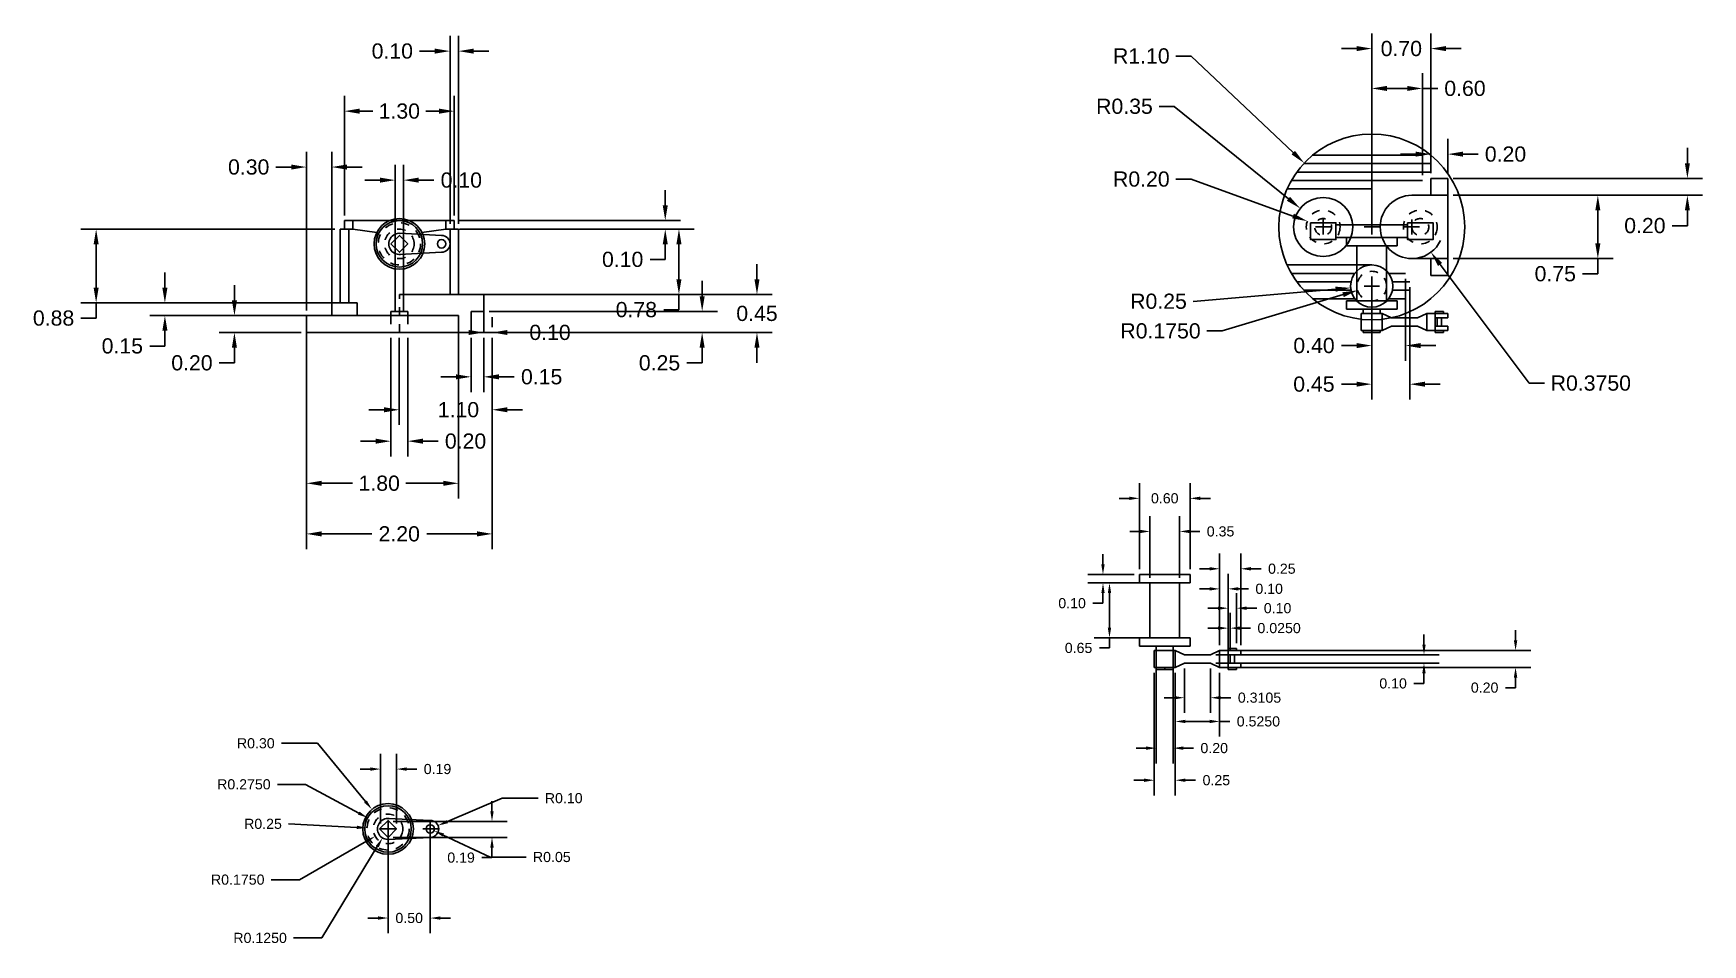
# Model space of a CAD drawing. Header units: inches. Extents: x 22.2 to 42, y 7.8 to 18.6.
import ezdxf

# ---------------------------------------------------------------- set-up
doc = ezdxf.new("R2010")
doc.units = ezdxf.units.IN
doc.header["$MEASUREMENT"] = 0
doc.linetypes.add('ACAD_ISO02W100', pattern=[15, 12, -3])
for name, color, linetype in [('Anotari', 40, 'Continuous'), ('Arcuri', 161, 'Continuous'), ('Capac_Cilindru', 220, 'Continuous'), ('Legatura_Capac', 140, 'Continuous'), ('Nervuri_Capac_Cilindru', 91, 'Continuous')]:
    doc.layers.add(name, color=color, linetype=linetype)
doc.styles.get("Standard").update_dxf_attribs({"font": 'arial.ttf'})
doc.dimstyles.get("Standard").update_dxf_attribs({"dimtxt": 0.18, "dimasz": 0.18, "dimexe": 0.18, "dimexo": 0.0625, "dimgap": 0.09, "dimtad": 0, "dimtih": 1, "dimtoh": 1, "dimdec": 4, "dimzin": 0, "dimdsep": 46, "dimtxsty": 'Standard', "dimcen": 0.09, "dimadec": 0, "dimazin": 0, "dimtfac": 1, "dimtdec": 4, "dimtofl": 0, "dimtmove": 0, "dimatfit": 3, "dimfxl": 1, "dimtolj": 1, "dimtzin": 0, "dimarcsym": 0})

msp = doc.modelspace()

# ---------------------------------------------------------------- blocks, each defined once
blk = doc.blocks.new('*D82')
at = {"layer": 'Anotari', "color": 0, "lineweight": -2, "transparency": 16777216}
for p, q in [((25.475, 14.971), (25.475, 12.469)), ((27.675, 14.971), (27.675, 12.469)), ((25.655, 12.649), (26.249, 12.649)), ((27.495, 12.649), (26.899, 12.649))]:
    blk.add_line(p, q, dxfattribs=at)
at = {"layer": 'Anotari', "color": 0, "transparency": 16777216}
for points in [[(25.655, 12.679), (25.655, 12.619), (25.475, 12.649)], [(27.495, 12.679), (27.495, 12.619), (27.675, 12.649)]]:
    blk.add_solid(points, dxfattribs=at)
at = {"layer": 'Defpoints', "color": 0, "transparency": 16777216}
for p in [(25.475, 15.034), (27.675, 15.034), (27.675, 12.649)]:
    blk.add_point(p, dxfattribs=at)
at = {"layer": 'Anotari', "color": 0, "transparency": 16777216, "insert": (26.574, 12.649), "char_height": 0.18, "attachment_point": 5}
blk.add_mtext('\\A1;2.20', dxfattribs=at)
blk = doc.blocks.new('*D83')
at = {"layer": 'Anotari', "color": 0, "lineweight": -2, "transparency": 16777216}
for p, q in [((24.623, 15.414), (24.623, 15.594)), ((25.413, 15.234), (24.443, 15.234)), ((25.413, 15.034), (24.443, 15.034)), ((24.623, 14.854), (24.623, 14.674)), ((24.623, 14.674), (24.443, 14.674))]:
    blk.add_line(p, q, dxfattribs=at)
at = {"layer": 'Anotari', "color": 0, "transparency": 16777216}
for points in [[(24.593, 15.414), (24.653, 15.414), (24.623, 15.234)], [(24.593, 14.854), (24.653, 14.854), (24.623, 15.034)]]:
    blk.add_solid(points, dxfattribs=at)
at = {"layer": 'Defpoints', "color": 0, "transparency": 16777216}
for p in [(25.475, 15.234), (24.623, 15.034), (25.475, 15.034)]:
    blk.add_point(p, dxfattribs=at)
at = {"layer": 'Anotari', "color": 0, "transparency": 16777216, "insert": (24.12, 14.674), "char_height": 0.18, "attachment_point": 5}
blk.add_mtext('\\A1;0.20', dxfattribs=at)
blk = doc.blocks.new('*D84')
at = {"layer": 'Anotari', "color": 0, "lineweight": -2, "transparency": 16777216}
for p, q in [((25.475, 15.171), (25.475, 13.068)), ((27.275, 15.171), (27.275, 13.068)), ((25.655, 13.248), (26.022, 13.248)), ((27.095, 13.248), (26.652, 13.248))]:
    blk.add_line(p, q, dxfattribs=at)
at = {"layer": 'Anotari', "color": 0, "transparency": 16777216}
for points in [[(25.655, 13.278), (25.655, 13.218), (25.475, 13.248)], [(27.095, 13.278), (27.095, 13.218), (27.275, 13.248)]]:
    blk.add_solid(points, dxfattribs=at)
at = {"layer": 'Defpoints', "color": 0, "transparency": 16777216}
for p in [(25.475, 15.234), (27.275, 15.234), (27.275, 13.248)]:
    blk.add_point(p, dxfattribs=at)
at = {"layer": 'Anotari', "color": 0, "transparency": 16777216, "insert": (26.337, 13.248), "char_height": 0.18, "attachment_point": 5}
blk.add_mtext('\\A1;1.80', dxfattribs=at)
blk = doc.blocks.new('*D85')
at = {"layer": 'Anotari', "color": 0, "lineweight": -2, "transparency": 16777216}
for p, q in [((26.475, 14.971), (26.475, 13.567)), ((26.675, 14.971), (26.675, 13.567)), ((26.295, 13.747), (26.115, 13.747)), ((26.855, 13.747), (27.035, 13.747))]:
    blk.add_line(p, q, dxfattribs=at)
at = {"layer": 'Anotari', "color": 0, "transparency": 16777216}
for points in [[(26.295, 13.777), (26.295, 13.717), (26.475, 13.747)], [(26.855, 13.777), (26.855, 13.717), (26.675, 13.747)]]:
    blk.add_solid(points, dxfattribs=at)
at = {"layer": 'Defpoints', "color": 0, "transparency": 16777216}
for p in [(26.475, 15.034), (26.675, 15.034), (26.675, 13.747)]:
    blk.add_point(p, dxfattribs=at)
at = {"layer": 'Anotari', "color": 0, "transparency": 16777216, "insert": (27.359, 13.747), "char_height": 0.18, "attachment_point": 5}
blk.add_mtext('\\A1;0.20', dxfattribs=at)
blk = doc.blocks.new('*D86')
at = {"layer": 'Anotari', "color": 0, "lineweight": -2, "transparency": 16777216}
for p, q in [((26.575, 14.971), (26.575, 13.939)), ((27.675, 14.971), (27.675, 13.939)), ((26.395, 14.119), (26.215, 14.119)), ((27.855, 14.119), (28.035, 14.119))]:
    blk.add_line(p, q, dxfattribs=at)
at = {"layer": 'Anotari', "color": 0, "transparency": 16777216}
for points in [[(26.395, 14.149), (26.395, 14.089), (26.575, 14.119)], [(27.855, 14.149), (27.855, 14.089), (27.675, 14.119)]]:
    blk.add_solid(points, dxfattribs=at)
at = {"layer": 'Defpoints', "color": 0, "transparency": 16777216}
for p in [(26.575, 15.034), (27.675, 15.034), (26.575, 14.119)]:
    blk.add_point(p, dxfattribs=at)
at = {"layer": 'Anotari', "color": 0, "transparency": 16777216, "insert": (27.275, 14.119), "char_height": 0.18, "attachment_point": 5}
blk.add_mtext('\\A1;1.10', dxfattribs=at)
blk = doc.blocks.new('*D87')
at = {"layer": 'Anotari', "color": 0, "lineweight": -2, "transparency": 16777216}
for p, q in [((27.425, 14.971), (27.425, 14.329)), ((27.575, 14.971), (27.575, 14.329)), ((27.245, 14.509), (27.065, 14.509)), ((27.755, 14.509), (27.935, 14.509))]:
    blk.add_line(p, q, dxfattribs=at)
at = {"layer": 'Anotari', "color": 0, "transparency": 16777216}
for points in [[(27.245, 14.539), (27.245, 14.479), (27.425, 14.509)], [(27.755, 14.539), (27.755, 14.479), (27.575, 14.509)]]:
    blk.add_solid(points, dxfattribs=at)
at = {"layer": 'Defpoints', "color": 0, "transparency": 16777216}
for p in [(27.425, 15.034), (27.575, 15.034), (27.575, 14.509)]:
    blk.add_point(p, dxfattribs=at)
at = {"layer": 'Anotari', "color": 0, "transparency": 16777216, "insert": (28.26, 14.509), "char_height": 0.18, "attachment_point": 5}
blk.add_mtext('\\A1;0.15', dxfattribs=at)
blk = doc.blocks.new('*D58')
at = {"layer": 'Anotari', "color": 0, "lineweight": -2, "transparency": 16777216}
for p, q in [((27.395, 15.034), (27.215, 15.034)), ((27.575, 15.096), (27.575, 15.214)), ((27.675, 15.096), (27.675, 15.214)), ((27.855, 15.034), (28.035, 15.034))]:
    blk.add_line(p, q, dxfattribs=at)
at = {"layer": 'Anotari', "color": 0, "transparency": 16777216}
for points in [[(27.395, 15.064), (27.395, 15.004), (27.575, 15.034)], [(27.855, 15.064), (27.855, 15.004), (27.675, 15.034)]]:
    blk.add_solid(points, dxfattribs=at)
at = {"layer": 'Defpoints', "color": 0, "transparency": 16777216}
for p in [(27.575, 15.034), (27.675, 15.034), (27.675, 15.034)]:
    blk.add_point(p, dxfattribs=at)
at = {"layer": 'Anotari', "color": 0, "transparency": 16777216, "insert": (28.359, 15.034), "char_height": 0.18, "attachment_point": 5}
blk.add_mtext('\\A1;0.10', dxfattribs=at)
blk = doc.blocks.new('*D88')
at = {"layer": 'Anotari', "color": 0, "lineweight": -2, "transparency": 16777216}
for p, q in [((30.16, 15.464), (30.16, 15.644)), ((27.638, 15.284), (30.34, 15.284)), ((27.638, 15.034), (30.34, 15.034)), ((30.16, 14.854), (30.16, 14.674)), ((30.16, 14.674), (29.98, 14.674))]:
    blk.add_line(p, q, dxfattribs=at)
at = {"layer": 'Anotari', "color": 0, "transparency": 16777216}
for points in [[(30.13, 15.464), (30.19, 15.464), (30.16, 15.284)], [(30.13, 14.854), (30.19, 14.854), (30.16, 15.034)]]:
    blk.add_solid(points, dxfattribs=at)
at = {"layer": 'Defpoints', "color": 0, "transparency": 16777216}
for p in [(27.575, 15.284), (27.575, 15.034), (30.16, 15.034)]:
    blk.add_point(p, dxfattribs=at)
at = {"layer": 'Anotari', "color": 0, "transparency": 16777216, "insert": (29.655, 14.674), "char_height": 0.18, "attachment_point": 5}
blk.add_mtext('\\A1;0.25', dxfattribs=at)
blk = doc.blocks.new('*D89')
at = {"layer": 'Anotari', "color": 0, "lineweight": -2, "transparency": 16777216}
for p, q in [((30.809, 15.664), (30.809, 15.844)), ((27.638, 15.484), (30.989, 15.484)), ((27.638, 15.034), (30.989, 15.034)), ((30.809, 14.854), (30.809, 14.674))]:
    blk.add_line(p, q, dxfattribs=at)
at = {"layer": 'Anotari', "color": 0, "transparency": 16777216}
for points in [[(30.779, 15.664), (30.839, 15.664), (30.809, 15.484)], [(30.779, 14.854), (30.839, 14.854), (30.809, 15.034)]]:
    blk.add_solid(points, dxfattribs=at)
at = {"layer": 'Defpoints', "color": 0, "transparency": 16777216}
for p in [(27.575, 15.484), (27.575, 15.034), (30.809, 15.034)]:
    blk.add_point(p, dxfattribs=at)
at = {"layer": 'Anotari', "color": 0, "transparency": 16777216, "insert": (30.809, 15.259), "char_height": 0.18, "attachment_point": 5}
blk.add_mtext('\\A1;0.45', dxfattribs=at)
blk = doc.blocks.new('*D90')
at = {"layer": 'Anotari', "color": 0, "lineweight": -2, "transparency": 16777216}
for p, q in [((27.175, 16.321), (27.175, 18.546)), ((27.275, 16.321), (27.275, 18.546)), ((26.995, 18.366), (26.815, 18.366)), ((27.455, 18.366), (27.635, 18.366))]:
    blk.add_line(p, q, dxfattribs=at)
at = {"layer": 'Anotari', "color": 0, "transparency": 16777216}
for points in [[(26.995, 18.396), (26.995, 18.336), (27.175, 18.366)], [(27.455, 18.396), (27.455, 18.336), (27.275, 18.366)]]:
    blk.add_solid(points, dxfattribs=at)
at = {"layer": 'Defpoints', "color": 0, "transparency": 16777216}
for p in [(27.175, 18.366), (27.175, 16.259), (27.275, 16.259)]:
    blk.add_point(p, dxfattribs=at)
at = {"layer": 'Anotari', "color": 0, "transparency": 16777216, "insert": (26.492, 18.366), "char_height": 0.18, "attachment_point": 5}
blk.add_mtext('\\A1;0.10', dxfattribs=at)
blk = doc.blocks.new('*D91')
at = {"layer": 'Anotari', "color": 0, "lineweight": -2, "transparency": 16777216}
for p, q in [((25.925, 16.421), (25.925, 17.835)), ((27.225, 16.421), (27.225, 17.835)), ((26.105, 17.655), (26.26, 17.655)), ((27.045, 17.655), (26.89, 17.655))]:
    blk.add_line(p, q, dxfattribs=at)
at = {"layer": 'Anotari', "color": 0, "transparency": 16777216}
for points in [[(26.105, 17.685), (26.105, 17.625), (25.925, 17.655)], [(27.045, 17.685), (27.045, 17.625), (27.225, 17.655)]]:
    blk.add_solid(points, dxfattribs=at)
at = {"layer": 'Defpoints', "color": 0, "transparency": 16777216}
for p in [(25.925, 17.655), (25.925, 16.359), (27.225, 16.359)]:
    blk.add_point(p, dxfattribs=at)
at = {"layer": 'Anotari', "color": 0, "transparency": 16777216, "insert": (26.575, 17.655), "char_height": 0.18, "attachment_point": 5}
blk.add_mtext('\\A1;1.30', dxfattribs=at)
blk = doc.blocks.new('*D92')
at = {"layer": 'Anotari', "color": 0, "lineweight": -2, "transparency": 16777216}
for p, q in [((25.475, 15.296), (25.475, 17.173)), ((25.775, 15.296), (25.775, 17.173)), ((25.295, 16.993), (25.115, 16.993)), ((25.955, 16.993), (26.135, 16.993))]:
    blk.add_line(p, q, dxfattribs=at)
at = {"layer": 'Anotari', "color": 0, "transparency": 16777216}
for points in [[(25.295, 17.023), (25.295, 16.963), (25.475, 16.993)], [(25.955, 17.023), (25.955, 16.963), (25.775, 16.993)]]:
    blk.add_solid(points, dxfattribs=at)
at = {"layer": 'Defpoints', "color": 0, "transparency": 16777216}
for p in [(25.475, 16.993), (25.475, 15.234), (25.775, 15.234)]:
    blk.add_point(p, dxfattribs=at)
at = {"layer": 'Anotari', "color": 0, "transparency": 16777216, "insert": (24.792, 16.993), "char_height": 0.18, "attachment_point": 5}
blk.add_mtext('\\A1;0.30', dxfattribs=at)
blk = doc.blocks.new('*D93')
at = {"layer": 'Anotari', "color": 0, "lineweight": -2, "transparency": 16777216}
for p, q in [((23.8, 15.564), (23.8, 15.744)), ((25.713, 15.384), (23.62, 15.384)), ((25.713, 15.234), (23.62, 15.234)), ((23.8, 15.054), (23.8, 14.874)), ((23.8, 14.874), (23.62, 14.874))]:
    blk.add_line(p, q, dxfattribs=at)
at = {"layer": 'Anotari', "color": 0, "transparency": 16777216}
for points in [[(23.77, 15.564), (23.83, 15.564), (23.8, 15.384)], [(23.77, 15.054), (23.83, 15.054), (23.8, 15.234)]]:
    blk.add_solid(points, dxfattribs=at)
at = {"layer": 'Defpoints', "color": 0, "transparency": 16777216}
for p in [(23.8, 15.234), (25.775, 15.384), (25.775, 15.234)]:
    blk.add_point(p, dxfattribs=at)
at = {"layer": 'Anotari', "color": 0, "transparency": 16777216, "insert": (23.296, 14.874), "char_height": 0.18, "attachment_point": 5}
blk.add_mtext('\\A1;0.15', dxfattribs=at)
blk = doc.blocks.new('*D94')
at = {"layer": 'Anotari', "color": 0, "lineweight": -2, "transparency": 16777216}
for p, q in [((25.813, 16.259), (22.806, 16.259)), ((22.986, 16.079), (22.986, 15.564)), ((25.788, 15.384), (22.806, 15.384)), ((22.986, 15.384), (22.986, 15.204)), ((22.986, 15.204), (22.806, 15.204))]:
    blk.add_line(p, q, dxfattribs=at)
at = {"layer": 'Anotari', "color": 0, "transparency": 16777216}
for points in [[(22.956, 16.079), (23.016, 16.079), (22.986, 16.259)], [(22.956, 15.564), (23.016, 15.564), (22.986, 15.384)]]:
    blk.add_solid(points, dxfattribs=at)
at = {"layer": 'Defpoints', "color": 0, "transparency": 16777216}
for p in [(25.875, 16.259), (22.986, 15.384), (25.85, 15.384)]:
    blk.add_point(p, dxfattribs=at)
at = {"layer": 'Anotari', "color": 0, "transparency": 16777216, "insert": (22.482, 15.204), "char_height": 0.18, "attachment_point": 5}
blk.add_mtext('\\A1;0.88', dxfattribs=at)
blk = doc.blocks.new('*D95')
at = {"layer": 'Anotari', "color": 0, "lineweight": -2, "transparency": 16777216}
for p, q in [((27.338, 16.259), (30.065, 16.259)), ((29.885, 16.079), (29.885, 15.664)), ((27.338, 15.484), (30.065, 15.484)), ((29.885, 15.484), (29.885, 15.304)), ((29.885, 15.304), (29.705, 15.304))]:
    blk.add_line(p, q, dxfattribs=at)
at = {"layer": 'Anotari', "color": 0, "transparency": 16777216}
for points in [[(29.855, 16.079), (29.915, 16.079), (29.885, 16.259)], [(29.855, 15.664), (29.915, 15.664), (29.885, 15.484)]]:
    blk.add_solid(points, dxfattribs=at)
at = {"layer": 'Defpoints', "color": 0, "transparency": 16777216}
for p in [(27.275, 16.259), (27.275, 15.484), (29.885, 15.484)]:
    blk.add_point(p, dxfattribs=at)
at = {"layer": 'Anotari', "color": 0, "transparency": 16777216, "insert": (29.381, 15.304), "char_height": 0.18, "attachment_point": 5}
blk.add_mtext('\\A1;0.78', dxfattribs=at)
blk = doc.blocks.new('*D96')
at = {"layer": 'Anotari', "color": 0, "lineweight": -2, "transparency": 16777216}
for p, q in [((29.723, 16.539), (29.723, 16.719)), ((27.288, 16.359), (29.903, 16.359)), ((27.288, 16.259), (29.903, 16.259)), ((29.723, 16.079), (29.723, 15.899)), ((29.723, 15.899), (29.543, 15.899))]:
    blk.add_line(p, q, dxfattribs=at)
at = {"layer": 'Anotari', "color": 0, "transparency": 16777216}
for points in [[(29.693, 16.539), (29.753, 16.539), (29.723, 16.359)], [(29.693, 16.079), (29.753, 16.079), (29.723, 16.259)]]:
    blk.add_solid(points, dxfattribs=at)
at = {"layer": 'Defpoints', "color": 0, "transparency": 16777216}
for p in [(27.225, 16.359), (27.225, 16.259), (29.723, 16.259)]:
    blk.add_point(p, dxfattribs=at)
at = {"layer": 'Anotari', "color": 0, "transparency": 16777216, "insert": (29.219, 15.899), "char_height": 0.18, "attachment_point": 5}
blk.add_mtext('\\A1;0.10', dxfattribs=at)
blk = doc.blocks.new('*D97')
at = {"layer": 'Anotari', "color": 0, "lineweight": -2, "transparency": 16777216}
for p, q in [((35.768, 18.308), (35.948, 18.308)), ((35.948, 18.308), (37.157, 17.164)), ((37.997, 16.284), (38.177, 16.284)), ((38.087, 16.194), (38.087, 16.374))]:
    blk.add_line(p, q, dxfattribs=at)
at = {"layer": 'Anotari', "color": 0, "transparency": 16777216}
blk.add_solid([(37.178, 17.185), (37.137, 17.142), (37.288, 17.04)], dxfattribs=at)
at = {"layer": 'Defpoints', "color": 0, "transparency": 16777216}
for p in [(37.288, 17.04), (38.087, 16.284)]:
    blk.add_point(p, dxfattribs=at)
at = {"layer": 'Anotari', "color": 0, "transparency": 16777216, "insert": (35.359, 18.308), "char_height": 0.18, "attachment_point": 5}
blk.add_mtext('\\A1;R1.10', dxfattribs=at)
blk = doc.blocks.new('*D98')
at = {"layer": 'Anotari', "color": 0, "lineweight": -2, "transparency": 16777216}
for p, q in [((35.569, 17.712), (35.749, 17.712)), ((35.749, 17.712), (37.1, 16.617)), ((37.422, 16.284), (37.602, 16.284)), ((37.512, 16.194), (37.512, 16.374))]:
    blk.add_line(p, q, dxfattribs=at)
at = {"layer": 'Anotari', "color": 0, "transparency": 16777216}
blk.add_solid([(37.119, 16.641), (37.081, 16.594), (37.24, 16.504)], dxfattribs=at)
at = {"layer": 'Defpoints', "color": 0, "transparency": 16777216}
for p in [(37.24, 16.504), (37.512, 16.284)]:
    blk.add_point(p, dxfattribs=at)
at = {"layer": 'Anotari', "color": 0, "transparency": 16777216, "insert": (35.159, 17.712), "char_height": 0.18, "attachment_point": 5}
blk.add_mtext('\\A1;R0.35', dxfattribs=at)
blk = doc.blocks.new('*D99')
at = {"layer": 'Anotari', "color": 0, "lineweight": -2, "transparency": 16777216}
for p, q in [((35.768, 16.85), (35.948, 16.85)), ((35.948, 16.85), (37.154, 16.413)), ((37.422, 16.284), (37.602, 16.284)), ((37.512, 16.194), (37.512, 16.374))]:
    blk.add_line(p, q, dxfattribs=at)
at = {"layer": 'Anotari', "color": 0, "transparency": 16777216}
blk.add_solid([(37.165, 16.441), (37.144, 16.385), (37.324, 16.352)], dxfattribs=at)
at = {"layer": 'Defpoints', "color": 0, "transparency": 16777216}
for p in [(37.324, 16.352), (37.512, 16.284)]:
    blk.add_point(p, dxfattribs=at)
at = {"layer": 'Anotari', "color": 0, "transparency": 16777216, "insert": (35.359, 16.85), "char_height": 0.18, "attachment_point": 5}
blk.add_mtext('\\A1;R0.20', dxfattribs=at)
blk = doc.blocks.new('*D100')
at = {"layer": 'Anotari', "color": 0, "lineweight": -2, "transparency": 16777216}
for p, q in [((38.087, 16.346), (38.087, 18.104)), ((38.687, 16.896), (38.687, 18.104)), ((38.267, 17.924), (38.507, 17.924)), ((38.687, 17.924), (38.867, 17.924))]:
    blk.add_line(p, q, dxfattribs=at)
at = {"layer": 'Anotari', "color": 0, "transparency": 16777216}
for points in [[(38.267, 17.954), (38.267, 17.894), (38.087, 17.924)], [(38.507, 17.954), (38.507, 17.894), (38.687, 17.924)]]:
    blk.add_solid(points, dxfattribs=at)
at = {"layer": 'Defpoints', "color": 0, "transparency": 16777216}
for p in [(38.687, 17.924), (38.687, 16.834), (38.087, 16.284)]:
    blk.add_point(p, dxfattribs=at)
at = {"layer": 'Anotari', "color": 0, "transparency": 16777216, "insert": (39.19, 17.924), "char_height": 0.18, "attachment_point": 5}
blk.add_mtext('\\A1;0.60', dxfattribs=at)
blk = doc.blocks.new('*D101')
at = {"layer": 'Anotari', "color": 0, "lineweight": -2, "transparency": 16777216}
for p, q in [((38.087, 16.371), (38.087, 18.576)), ((38.787, 17.096), (38.787, 18.576)), ((37.907, 18.396), (37.727, 18.396)), ((38.967, 18.396), (39.147, 18.396))]:
    blk.add_line(p, q, dxfattribs=at)
at = {"layer": 'Anotari', "color": 0, "transparency": 16777216}
for points in [[(37.907, 18.426), (37.907, 18.366), (38.087, 18.396)], [(38.967, 18.426), (38.967, 18.366), (38.787, 18.396)]]:
    blk.add_solid(points, dxfattribs=at)
at = {"layer": 'Defpoints', "color": 0, "transparency": 16777216}
for p in [(38.787, 18.396), (38.787, 17.034), (38.087, 16.309)]:
    blk.add_point(p, dxfattribs=at)
at = {"layer": 'Anotari', "color": 0, "transparency": 16777216, "insert": (38.437, 18.396), "char_height": 0.18, "attachment_point": 5}
blk.add_mtext('\\A1;0.70', dxfattribs=at)
blk = doc.blocks.new('*D102')
at = {"layer": 'Anotari', "color": 0, "lineweight": -2, "transparency": 16777216}
for p, q in [((41.823, 17.039), (41.823, 17.219)), ((39.049, 16.859), (42.003, 16.859)), ((39.049, 16.659), (42.003, 16.659)), ((41.823, 16.479), (41.823, 16.299)), ((41.823, 16.299), (41.643, 16.299))]:
    blk.add_line(p, q, dxfattribs=at)
at = {"layer": 'Anotari', "color": 0, "transparency": 16777216}
for points in [[(41.793, 17.039), (41.853, 17.039), (41.823, 16.859)], [(41.793, 16.479), (41.853, 16.479), (41.823, 16.659)]]:
    blk.add_solid(points, dxfattribs=at)
at = {"layer": 'Defpoints', "color": 0, "transparency": 16777216}
for p in [(38.987, 16.859), (38.987, 16.659), (41.823, 16.659)]:
    blk.add_point(p, dxfattribs=at)
at = {"layer": 'Anotari', "color": 0, "transparency": 16777216, "insert": (41.32, 16.299), "char_height": 0.18, "attachment_point": 5}
blk.add_mtext('\\A1;0.20', dxfattribs=at)
blk = doc.blocks.new('*D103')
at = {"layer": 'Anotari', "color": 0, "lineweight": -2, "transparency": 16777216}
for p, q in [((38.787, 16.921), (38.787, 17.326)), ((38.987, 16.921), (38.987, 17.326)), ((38.607, 17.146), (38.427, 17.146)), ((39.167, 17.146), (39.347, 17.146))]:
    blk.add_line(p, q, dxfattribs=at)
at = {"layer": 'Anotari', "color": 0, "transparency": 16777216}
for points in [[(38.607, 17.176), (38.607, 17.116), (38.787, 17.146)], [(39.167, 17.176), (39.167, 17.116), (38.987, 17.146)]]:
    blk.add_solid(points, dxfattribs=at)
at = {"layer": 'Defpoints', "color": 0, "transparency": 16777216}
for p in [(38.987, 17.146), (38.787, 16.859), (38.987, 16.859)]:
    blk.add_point(p, dxfattribs=at)
at = {"layer": 'Anotari', "color": 0, "transparency": 16777216, "insert": (39.67, 17.146), "char_height": 0.18, "attachment_point": 5}
blk.add_mtext('\\A1;0.20', dxfattribs=at)
blk = doc.blocks.new('*D104')
at = {"layer": 'Anotari', "color": 0, "lineweight": -2, "transparency": 16777216}
for p, q in [((39.049, 16.659), (40.943, 16.659)), ((40.763, 16.479), (40.763, 16.089)), ((39.049, 15.909), (40.943, 15.909)), ((40.763, 15.909), (40.763, 15.729)), ((40.763, 15.729), (40.583, 15.729))]:
    blk.add_line(p, q, dxfattribs=at)
at = {"layer": 'Anotari', "color": 0, "transparency": 16777216}
for points in [[(40.733, 16.479), (40.793, 16.479), (40.763, 16.659)], [(40.733, 16.089), (40.793, 16.089), (40.763, 15.909)]]:
    blk.add_solid(points, dxfattribs=at)
at = {"layer": 'Defpoints', "color": 0, "transparency": 16777216}
for p in [(38.987, 16.659), (38.987, 15.909), (40.763, 15.909)]:
    blk.add_point(p, dxfattribs=at)
at = {"layer": 'Anotari', "color": 0, "transparency": 16777216, "insert": (40.259, 15.729), "char_height": 0.18, "attachment_point": 5}
blk.add_mtext('\\A1;0.75', dxfattribs=at)
blk = doc.blocks.new('*D105')
at = {"layer": 'Anotari', "color": 0, "lineweight": -2, "transparency": 16777216}
for p, q in [((38.087, 15.696), (38.087, 14.242)), ((38.537, 15.571), (38.537, 14.242)), ((37.907, 14.422), (37.727, 14.422)), ((38.717, 14.422), (38.897, 14.422))]:
    blk.add_line(p, q, dxfattribs=at)
at = {"layer": 'Anotari', "color": 0, "transparency": 16777216}
for points in [[(37.907, 14.452), (37.907, 14.392), (38.087, 14.422)], [(38.717, 14.452), (38.717, 14.392), (38.537, 14.422)]]:
    blk.add_solid(points, dxfattribs=at)
at = {"layer": 'Defpoints', "color": 0, "transparency": 16777216}
for p in [(38.087, 15.759), (38.537, 15.634), (38.087, 14.422)]:
    blk.add_point(p, dxfattribs=at)
at = {"layer": 'Anotari', "color": 0, "transparency": 16777216, "insert": (37.402, 14.422), "char_height": 0.18, "attachment_point": 5}
blk.add_mtext('\\A1;0.45', dxfattribs=at)
blk = doc.blocks.new('*D106')
at = {"layer": 'Anotari', "color": 0, "lineweight": -2, "transparency": 16777216}
for p, q in [((38.487, 15.671), (38.487, 14.699)), ((38.087, 15.521), (38.087, 14.699)), ((37.907, 14.879), (37.727, 14.879)), ((38.667, 14.879), (38.847, 14.879))]:
    blk.add_line(p, q, dxfattribs=at)
at = {"layer": 'Anotari', "color": 0, "transparency": 16777216}
for points in [[(37.907, 14.909), (37.907, 14.849), (38.087, 14.879)], [(38.667, 14.909), (38.667, 14.849), (38.487, 14.879)]]:
    blk.add_solid(points, dxfattribs=at)
at = {"layer": 'Defpoints', "color": 0, "transparency": 16777216}
for p in [(38.487, 15.734), (38.087, 15.584), (38.087, 14.879)]:
    blk.add_point(p, dxfattribs=at)
at = {"layer": 'Anotari', "color": 0, "transparency": 16777216, "insert": (37.403, 14.879), "char_height": 0.18, "attachment_point": 5}
blk.add_mtext('\\A1;0.40', dxfattribs=at)
blk = doc.blocks.new('*D107')
at = {"layer": 'Anotari', "color": 0, "lineweight": -2, "transparency": 16777216}
for p, q in [((38.087, 15.494), (38.087, 15.674)), ((35.973, 15.403), (37.658, 15.547)), ((37.997, 15.584), (38.177, 15.584))]:
    blk.add_line(p, q, dxfattribs=at)
at = {"layer": 'Anotari', "color": 0, "transparency": 16777216}
blk.add_solid([(37.656, 15.577), (37.661, 15.517), (37.838, 15.562)], dxfattribs=at)
at = {"layer": 'Defpoints', "color": 0, "transparency": 16777216}
for p in [(37.838, 15.562), (38.087, 15.584)]:
    blk.add_point(p, dxfattribs=at)
at = {"layer": 'Anotari', "color": 0, "transparency": 16777216, "insert": (35.562, 15.403), "char_height": 0.18, "attachment_point": 5}
blk.add_mtext('\\A1;R0.25', dxfattribs=at)
blk = doc.blocks.new('*D108')
at = {"layer": 'Anotari', "color": 0, "lineweight": -2, "transparency": 16777216}
for p, q in [((38.087, 15.494), (38.087, 15.674)), ((36.316, 15.052), (37.747, 15.482)), ((37.997, 15.584), (38.177, 15.584)), ((36.136, 15.052), (36.316, 15.052))]:
    blk.add_line(p, q, dxfattribs=at)
at = {"layer": 'Anotari', "color": 0, "transparency": 16777216}
blk.add_solid([(37.738, 15.51), (37.755, 15.453), (37.919, 15.533)], dxfattribs=at)
at = {"layer": 'Defpoints', "color": 0, "transparency": 16777216}
for p in [(37.919, 15.533), (38.087, 15.584)]:
    blk.add_point(p, dxfattribs=at)
at = {"layer": 'Anotari', "color": 0, "transparency": 16777216, "insert": (35.586, 15.052), "char_height": 0.18, "attachment_point": 5}
blk.add_mtext('\\A1;R0.1750', dxfattribs=at)
blk = doc.blocks.new('*D109')
at = {"layer": 'Anotari', "color": 0, "lineweight": -2, "transparency": 16777216}
for p, q in [((38.472, 16.284), (38.652, 16.284)), ((38.562, 16.194), (38.562, 16.374)), ((39.951, 14.434), (38.895, 15.84)), ((40.131, 14.434), (39.951, 14.434))]:
    blk.add_line(p, q, dxfattribs=at)
blk.add_arc((38.562, 16.284), 0.375, 279.5493, 334.4137, dxfattribs=at)
at = {"layer": 'Anotari', "color": 0, "transparency": 16777216}
blk.add_solid([(38.919, 15.858), (38.871, 15.822), (38.787, 15.984)], dxfattribs=at)
at = {"layer": 'Defpoints', "color": 0, "transparency": 16777216}
for p in [(38.562, 16.284), (38.787, 15.984)]:
    blk.add_point(p, dxfattribs=at)
at = {"layer": 'Anotari', "color": 0, "transparency": 16777216, "insert": (40.68, 14.434), "char_height": 0.18, "attachment_point": 5}
blk.add_mtext('\\A1;R0.3750', dxfattribs=at)
blk = doc.blocks.new('*D59')
at = {"layer": 'Anotari', "color": 0, "lineweight": -2, "transparency": 16777216}
for p, q in [((26.525, 15.346), (26.525, 17.018)), ((26.625, 15.346), (26.625, 17.018)), ((26.345, 16.838), (26.165, 16.838)), ((26.805, 16.838), (26.985, 16.838))]:
    blk.add_line(p, q, dxfattribs=at)
at = {"layer": 'Anotari', "color": 0, "transparency": 16777216}
for points in [[(26.345, 16.868), (26.345, 16.808), (26.525, 16.838)], [(26.805, 16.868), (26.805, 16.808), (26.625, 16.838)]]:
    blk.add_solid(points, dxfattribs=at)
at = {"layer": 'Defpoints', "color": 0, "transparency": 16777216}
for p in [(26.625, 16.838), (26.525, 15.284), (26.625, 15.284)]:
    blk.add_point(p, dxfattribs=at)
at = {"layer": 'Anotari', "color": 0, "transparency": 16777216, "insert": (27.309, 16.838), "char_height": 0.18, "attachment_point": 5}
blk.add_mtext('\\A1;0.10', dxfattribs=at)
blk = doc.blocks.new('*D60')
at = {"layer": 'Anotari', "color": 0, "lineweight": -2, "transparency": 16777216}
for p, q in [((35.336, 12.23), (35.336, 13.25)), ((35.936, 12.23), (35.936, 13.25)), ((35.216, 13.07), (35.096, 13.07)), ((36.056, 13.07), (36.176, 13.07))]:
    blk.add_line(p, q, dxfattribs=at)
at = {"layer": 'Anotari', "color": 0, "transparency": 16777216}
for points in [[(35.216, 13.09), (35.216, 13.05), (35.336, 13.07)], [(36.056, 13.09), (36.056, 13.05), (35.936, 13.07)]]:
    blk.add_solid(points, dxfattribs=at)
at = {"layer": 'Defpoints', "color": 0, "transparency": 16777216}
for p in [(35.936, 13.07), (35.336, 12.168), (35.936, 12.168)]:
    blk.add_point(p, dxfattribs=at)
at = {"layer": 'Anotari', "color": 0, "transparency": 16777216, "insert": (35.636, 13.07), "char_height": 0.12, "attachment_point": 5}
blk.add_mtext('\\A1;0.60', dxfattribs=at)
blk = doc.blocks.new('*D61')
at = {"layer": 'Anotari', "color": 0, "lineweight": -2, "transparency": 16777216}
for p, q in [((35.461, 12.13), (35.461, 12.858)), ((35.811, 12.13), (35.811, 12.858)), ((35.341, 12.678), (35.221, 12.678)), ((35.931, 12.678), (36.051, 12.678))]:
    blk.add_line(p, q, dxfattribs=at)
at = {"layer": 'Anotari', "color": 0, "transparency": 16777216}
for points in [[(35.341, 12.698), (35.341, 12.658), (35.461, 12.678)], [(35.931, 12.698), (35.931, 12.658), (35.811, 12.678)]]:
    blk.add_solid(points, dxfattribs=at)
at = {"layer": 'Defpoints', "color": 0, "transparency": 16777216}
for p in [(35.811, 12.678), (35.461, 12.068), (35.811, 12.068)]:
    blk.add_point(p, dxfattribs=at)
at = {"layer": 'Anotari', "color": 0, "transparency": 16777216, "insert": (36.297, 12.678), "char_height": 0.12, "attachment_point": 5}
blk.add_mtext('\\A1;0.35', dxfattribs=at)
blk = doc.blocks.new('*D62')
at = {"layer": 'Anotari', "color": 0, "lineweight": -2, "transparency": 16777216}
for p, q in [((34.905, 12.288), (34.905, 12.408)), ((35.274, 12.168), (34.725, 12.168)), ((35.274, 12.068), (34.725, 12.068)), ((34.905, 11.948), (34.905, 11.828)), ((34.905, 11.828), (34.785, 11.828))]:
    blk.add_line(p, q, dxfattribs=at)
at = {"layer": 'Anotari', "color": 0, "transparency": 16777216}
for points in [[(34.885, 12.288), (34.925, 12.288), (34.905, 12.168)], [(34.885, 11.948), (34.925, 11.948), (34.905, 12.068)]]:
    blk.add_solid(points, dxfattribs=at)
at = {"layer": 'Defpoints', "color": 0, "transparency": 16777216}
for p in [(34.905, 12.068), (35.336, 12.168), (35.336, 12.068)]:
    blk.add_point(p, dxfattribs=at)
at = {"layer": 'Anotari', "color": 0, "transparency": 16777216, "insert": (34.539, 11.828), "char_height": 0.12, "attachment_point": 5}
blk.add_mtext('\\A1;0.10', dxfattribs=at)
blk = doc.blocks.new('*D63')
at = {"layer": 'Anotari', "color": 0, "lineweight": -2, "transparency": 16777216}
for p, q in [((35.399, 12.068), (34.802, 12.068)), ((34.982, 11.948), (34.982, 11.538)), ((35.424, 11.418), (34.802, 11.418)), ((34.982, 11.298), (34.862, 11.298)), ((34.982, 11.418), (34.982, 11.298))]:
    blk.add_line(p, q, dxfattribs=at)
at = {"layer": 'Anotari', "color": 0, "transparency": 16777216}
for points in [[(34.962, 11.948), (35.002, 11.948), (34.982, 12.068)], [(34.962, 11.538), (35.002, 11.538), (34.982, 11.418)]]:
    blk.add_solid(points, dxfattribs=at)
at = {"layer": 'Defpoints', "color": 0, "transparency": 16777216}
for p in [(35.461, 12.068), (34.982, 11.418), (35.486, 11.418)]:
    blk.add_point(p, dxfattribs=at)
at = {"layer": 'Anotari', "color": 0, "transparency": 16777216, "insert": (34.616, 11.298), "char_height": 0.12, "attachment_point": 5}
blk.add_mtext('\\A1;0.65', dxfattribs=at)
blk = doc.blocks.new('*D64')
at = {"layer": 'Anotari', "color": 0, "lineweight": -2, "transparency": 16777216}
for p, q in [((35.536, 11.255), (35.536, 9.932)), ((35.736, 11.255), (35.736, 9.932)), ((35.416, 10.112), (35.296, 10.112)), ((35.856, 10.112), (35.976, 10.112))]:
    blk.add_line(p, q, dxfattribs=at)
at = {"layer": 'Anotari', "color": 0, "transparency": 16777216}
for points in [[(35.416, 10.132), (35.416, 10.092), (35.536, 10.112)], [(35.856, 10.132), (35.856, 10.092), (35.736, 10.112)]]:
    blk.add_solid(points, dxfattribs=at)
at = {"layer": 'Defpoints', "color": 0, "transparency": 16777216}
for p in [(35.536, 11.318), (35.736, 11.318), (35.736, 10.112)]:
    blk.add_point(p, dxfattribs=at)
at = {"layer": 'Anotari', "color": 0, "transparency": 16777216, "insert": (36.222, 10.112), "char_height": 0.12, "attachment_point": 5}
blk.add_mtext('\\A1;0.20', dxfattribs=at)
blk = doc.blocks.new('*D65')
at = {"layer": 'Anotari', "color": 0, "lineweight": -2, "transparency": 16777216}
for p, q in [((35.511, 11.005), (35.511, 9.552)), ((35.761, 11.005), (35.761, 9.552)), ((35.391, 9.732), (35.271, 9.732)), ((35.881, 9.732), (36.001, 9.732))]:
    blk.add_line(p, q, dxfattribs=at)
at = {"layer": 'Anotari', "color": 0, "transparency": 16777216}
for points in [[(35.391, 9.752), (35.391, 9.712), (35.511, 9.732)], [(35.881, 9.752), (35.881, 9.712), (35.761, 9.732)]]:
    blk.add_solid(points, dxfattribs=at)
at = {"layer": 'Defpoints', "color": 0, "transparency": 16777216}
for p in [(35.511, 11.068), (35.761, 11.068), (35.761, 9.732)]:
    blk.add_point(p, dxfattribs=at)
at = {"layer": 'Anotari', "color": 0, "transparency": 16777216, "insert": (36.247, 9.732), "char_height": 0.12, "attachment_point": 5}
blk.add_mtext('\\A1;0.25', dxfattribs=at)
blk = doc.blocks.new('*D66')
at = {"layer": 'Anotari', "color": 0, "lineweight": -2, "transparency": 16777216}
for p, q in [((35.761, 11.005), (35.761, 10.248)), ((36.286, 11.005), (36.286, 10.248)), ((35.881, 10.428), (36.166, 10.428)), ((36.286, 10.428), (36.406, 10.428))]:
    blk.add_line(p, q, dxfattribs=at)
at = {"layer": 'Anotari', "color": 0, "transparency": 16777216}
for points in [[(35.881, 10.448), (35.881, 10.408), (35.761, 10.428)], [(36.166, 10.448), (36.166, 10.408), (36.286, 10.428)]]:
    blk.add_solid(points, dxfattribs=at)
at = {"layer": 'Defpoints', "color": 0, "transparency": 16777216}
for p in [(35.761, 11.068), (36.286, 11.068), (36.286, 10.428)]:
    blk.add_point(p, dxfattribs=at)
at = {"layer": 'Anotari', "color": 0, "transparency": 16777216, "insert": (36.745, 10.428), "char_height": 0.12, "attachment_point": 5}
blk.add_mtext('\\A1;0.5250', dxfattribs=at)
blk = doc.blocks.new('*D67')
at = {"layer": 'Anotari', "color": 0, "lineweight": -2, "transparency": 16777216}
for p, q in [((35.868, 11.055), (35.868, 10.529)), ((36.179, 11.055), (36.179, 10.529)), ((35.748, 10.709), (35.628, 10.709)), ((36.299, 10.709), (36.419, 10.709))]:
    blk.add_line(p, q, dxfattribs=at)
at = {"layer": 'Anotari', "color": 0, "transparency": 16777216}
for points in [[(35.748, 10.729), (35.748, 10.689), (35.868, 10.709)], [(36.299, 10.729), (36.299, 10.689), (36.179, 10.709)]]:
    blk.add_solid(points, dxfattribs=at)
at = {"layer": 'Defpoints', "color": 0, "transparency": 16777216}
for p in [(35.868, 11.118), (36.179, 11.118), (36.179, 10.709)]:
    blk.add_point(p, dxfattribs=at)
at = {"layer": 'Anotari', "color": 0, "transparency": 16777216, "insert": (36.758, 10.709), "char_height": 0.12, "attachment_point": 5}
blk.add_mtext('\\A1;0.3105', dxfattribs=at)
blk = doc.blocks.new('*D68')
at = {"layer": 'Anotari', "color": 0, "lineweight": -2, "transparency": 16777216}
for p, q in [((36.286, 11.33), (36.286, 12.416)), ((36.536, 11.33), (36.536, 12.416)), ((36.166, 12.236), (36.046, 12.236)), ((36.656, 12.236), (36.776, 12.236))]:
    blk.add_line(p, q, dxfattribs=at)
at = {"layer": 'Anotari', "color": 0, "transparency": 16777216}
for points in [[(36.166, 12.256), (36.166, 12.216), (36.286, 12.236)], [(36.656, 12.256), (36.656, 12.216), (36.536, 12.236)]]:
    blk.add_solid(points, dxfattribs=at)
at = {"layer": 'Defpoints', "color": 0, "transparency": 16777216}
for p in [(36.536, 12.236), (36.286, 11.268), (36.536, 11.268)]:
    blk.add_point(p, dxfattribs=at)
at = {"layer": 'Anotari', "color": 0, "transparency": 16777216, "insert": (37.022, 12.236), "char_height": 0.12, "attachment_point": 5}
blk.add_mtext('\\A1;0.25', dxfattribs=at)
blk = doc.blocks.new('*D69')
at = {"layer": 'Anotari', "color": 0, "lineweight": -2, "transparency": 16777216}
for p, q in [((36.286, 11.33), (36.286, 12.178)), ((36.386, 11.33), (36.386, 12.178)), ((36.166, 11.998), (36.046, 11.998)), ((36.506, 11.998), (36.626, 11.998))]:
    blk.add_line(p, q, dxfattribs=at)
at = {"layer": 'Anotari', "color": 0, "transparency": 16777216}
for points in [[(36.166, 12.018), (36.166, 11.978), (36.286, 11.998)], [(36.506, 12.018), (36.506, 11.978), (36.386, 11.998)]]:
    blk.add_solid(points, dxfattribs=at)
at = {"layer": 'Defpoints', "color": 0, "transparency": 16777216}
for p in [(36.386, 11.998), (36.286, 11.268), (36.386, 11.268)]:
    blk.add_point(p, dxfattribs=at)
at = {"layer": 'Anotari', "color": 0, "transparency": 16777216, "insert": (36.872, 11.998), "char_height": 0.12, "attachment_point": 5}
blk.add_mtext('\\A1;0.10', dxfattribs=at)
blk = doc.blocks.new('*D70')
at = {"layer": 'Anotari', "color": 0, "lineweight": -2, "transparency": 16777216}
for p, q in [((36.386, 11.355), (36.386, 11.949)), ((36.486, 11.355), (36.486, 11.949)), ((36.266, 11.769), (36.146, 11.769)), ((36.606, 11.769), (36.726, 11.769))]:
    blk.add_line(p, q, dxfattribs=at)
at = {"layer": 'Anotari', "color": 0, "transparency": 16777216}
for points in [[(36.266, 11.789), (36.266, 11.749), (36.386, 11.769)], [(36.606, 11.789), (36.606, 11.749), (36.486, 11.769)]]:
    blk.add_solid(points, dxfattribs=at)
at = {"layer": 'Defpoints', "color": 0, "transparency": 16777216}
for p in [(36.486, 11.769), (36.386, 11.293), (36.486, 11.293)]:
    blk.add_point(p, dxfattribs=at)
at = {"layer": 'Anotari', "color": 0, "transparency": 16777216, "insert": (36.972, 11.769), "char_height": 0.12, "attachment_point": 5}
blk.add_mtext('\\A1;0.10', dxfattribs=at)
blk = doc.blocks.new('*D71')
at = {"layer": 'Anotari', "color": 0, "lineweight": -2, "transparency": 16777216}
for p, q in [((38.705, 11.338), (38.705, 11.458)), ((36.241, 11.218), (38.885, 11.218)), ((36.241, 11.118), (38.885, 11.118)), ((38.705, 10.878), (38.585, 10.878)), ((38.705, 10.998), (38.705, 10.878))]:
    blk.add_line(p, q, dxfattribs=at)
at = {"layer": 'Anotari', "color": 0, "transparency": 16777216}
for points in [[(38.685, 11.338), (38.725, 11.338), (38.705, 11.218)], [(38.685, 10.998), (38.725, 10.998), (38.705, 11.118)]]:
    blk.add_solid(points, dxfattribs=at)
at = {"layer": 'Defpoints', "color": 0, "transparency": 16777216}
for p in [(36.179, 11.218), (36.179, 11.118), (38.705, 11.118)]:
    blk.add_point(p, dxfattribs=at)
at = {"layer": 'Anotari', "color": 0, "transparency": 16777216, "insert": (38.339, 10.878), "char_height": 0.12, "attachment_point": 5}
blk.add_mtext('\\A1;0.10', dxfattribs=at)
blk = doc.blocks.new('*D72')
at = {"layer": 'Anotari', "color": 0, "lineweight": -2, "transparency": 16777216}
for p, q in [((39.789, 11.388), (39.789, 11.508)), ((36.361, 11.268), (39.969, 11.268)), ((36.349, 11.068), (39.969, 11.068)), ((39.789, 10.948), (39.789, 10.828)), ((39.789, 10.828), (39.669, 10.828))]:
    blk.add_line(p, q, dxfattribs=at)
at = {"layer": 'Anotari', "color": 0, "transparency": 16777216}
for points in [[(39.769, 11.388), (39.809, 11.388), (39.789, 11.268)], [(39.769, 10.948), (39.809, 10.948), (39.789, 11.068)]]:
    blk.add_solid(points, dxfattribs=at)
at = {"layer": 'Defpoints', "color": 0, "transparency": 16777216}
for p in [(36.299, 11.268), (36.286, 11.068), (39.789, 11.068)]:
    blk.add_point(p, dxfattribs=at)
at = {"layer": 'Anotari', "color": 0, "transparency": 16777216, "insert": (39.423, 10.828), "char_height": 0.12, "attachment_point": 5}
blk.add_mtext('\\A1;0.20', dxfattribs=at)
blk = doc.blocks.new('*D73')
at = {"layer": 'Anotari', "color": 0, "lineweight": -2, "transparency": 16777216}
for p, q in [((36.386, 11.28), (36.386, 11.713)), ((36.411, 11.28), (36.411, 11.713)), ((36.266, 11.533), (36.146, 11.533)), ((36.531, 11.533), (36.651, 11.533))]:
    blk.add_line(p, q, dxfattribs=at)
at = {"layer": 'Anotari', "color": 0, "transparency": 16777216}
for points in [[(36.266, 11.553), (36.266, 11.513), (36.386, 11.533)], [(36.531, 11.553), (36.531, 11.513), (36.411, 11.533)]]:
    blk.add_solid(points, dxfattribs=at)
at = {"layer": 'Defpoints', "color": 0, "transparency": 16777216}
for p in [(36.411, 11.533), (36.386, 11.218), (36.411, 11.218)]:
    blk.add_point(p, dxfattribs=at)
at = {"layer": 'Anotari', "color": 0, "transparency": 16777216, "insert": (36.99, 11.533), "char_height": 0.12, "attachment_point": 5}
blk.add_mtext('\\A1;0.0250', dxfattribs=at)
blk = doc.blocks.new('*D74')
at = {"layer": 'Anotari', "color": 0, "lineweight": -2, "transparency": 16777216}
for p, q in [((25.18, 10.169), (25.606, 10.169)), ((25.606, 10.169), (26.174, 9.479)), ((26.352, 9.155), (26.532, 9.155)), ((26.442, 9.065), (26.442, 9.245))]:
    blk.add_line(p, q, dxfattribs=at)
at = {"layer": 'Anotari', "color": 0, "transparency": 16777216}
blk.add_solid([(26.19, 9.492), (26.159, 9.467), (26.251, 9.387)], dxfattribs=at)
at = {"layer": 'Defpoints', "color": 0, "transparency": 16777216}
for p in [(26.251, 9.387), (26.442, 9.155)]:
    blk.add_point(p, dxfattribs=at)
at = {"layer": 'Anotari', "color": 0, "transparency": 16777216, "insert": (24.876, 10.169), "char_height": 0.12, "attachment_point": 5}
blk.add_mtext('\\A1;R0.30', dxfattribs=at)
blk = doc.blocks.new('*D75')
at = {"layer": 'Anotari', "color": 0, "lineweight": -2, "transparency": 16777216}
for p, q in [((25.131, 9.683), (25.464, 9.683)), ((25.464, 9.683), (26.094, 9.343)), ((26.352, 9.155), (26.532, 9.155)), ((26.442, 9.065), (26.442, 9.245))]:
    blk.add_line(p, q, dxfattribs=at)
at = {"layer": 'Anotari', "color": 0, "transparency": 16777216}
blk.add_solid([(26.103, 9.361), (26.084, 9.325), (26.2, 9.286)], dxfattribs=at)
at = {"layer": 'Defpoints', "color": 0, "transparency": 16777216}
for p in [(26.2, 9.286), (26.442, 9.155)]:
    blk.add_point(p, dxfattribs=at)
at = {"layer": 'Anotari', "color": 0, "transparency": 16777216, "insert": (24.735, 9.683), "char_height": 0.12, "attachment_point": 5}
blk.add_mtext('\\A1;R0.2750', dxfattribs=at)
blk = doc.blocks.new('*D76')
at = {"layer": 'Anotari', "color": 0, "lineweight": -2, "transparency": 16777216}
for p, q in [((25.265, 9.215), (26.072, 9.174)), ((26.352, 9.155), (26.532, 9.155)), ((26.442, 9.065), (26.442, 9.245))]:
    blk.add_line(p, q, dxfattribs=at)
at = {"layer": 'Anotari', "color": 0, "transparency": 16777216}
blk.add_solid([(26.073, 9.194), (26.071, 9.154), (26.192, 9.168)], dxfattribs=at)
at = {"layer": 'Defpoints', "color": 0, "transparency": 16777216}
for p in [(26.192, 9.168), (26.442, 9.155)]:
    blk.add_point(p, dxfattribs=at)
at = {"layer": 'Anotari', "color": 0, "transparency": 16777216, "insert": (24.961, 9.215), "char_height": 0.12, "attachment_point": 5}
blk.add_mtext('\\A1;R0.25', dxfattribs=at)
blk = doc.blocks.new('*D77')
at = {"layer": 'Anotari', "color": 0, "lineweight": -2, "transparency": 16777216}
for p, q in [((26.352, 9.155), (26.532, 9.155)), ((26.442, 9.065), (26.442, 9.245)), ((25.392, 8.554), (26.185, 9.009)), ((25.059, 8.554), (25.392, 8.554))]:
    blk.add_line(p, q, dxfattribs=at)
at = {"layer": 'Anotari', "color": 0, "transparency": 16777216}
blk.add_solid([(26.176, 9.026), (26.195, 8.991), (26.29, 9.068)], dxfattribs=at)
at = {"layer": 'Defpoints', "color": 0, "transparency": 16777216}
for p in [(26.442, 9.155), (26.29, 9.068)]:
    blk.add_point(p, dxfattribs=at)
at = {"layer": 'Anotari', "color": 0, "transparency": 16777216, "insert": (24.662, 8.554), "char_height": 0.12, "attachment_point": 5}
blk.add_mtext('\\A1;R0.1750', dxfattribs=at)
blk = doc.blocks.new('*D78')
at = {"layer": 'Anotari', "color": 0, "lineweight": -2, "transparency": 16777216}
for p, q in [((26.352, 9.155), (26.532, 9.155)), ((26.442, 9.065), (26.442, 9.245)), ((25.657, 7.864), (26.314, 8.946)), ((25.323, 7.864), (25.657, 7.864))]:
    blk.add_line(p, q, dxfattribs=at)
at = {"layer": 'Anotari', "color": 0, "transparency": 16777216}
blk.add_solid([(26.297, 8.956), (26.331, 8.936), (26.377, 9.048)], dxfattribs=at)
at = {"layer": 'Defpoints', "color": 0, "transparency": 16777216}
for p in [(26.442, 9.155), (26.377, 9.048)]:
    blk.add_point(p, dxfattribs=at)
at = {"layer": 'Anotari', "color": 0, "transparency": 16777216, "insert": (24.927, 7.864), "char_height": 0.12, "attachment_point": 5}
blk.add_mtext('\\A1;R0.1250', dxfattribs=at)
blk = doc.blocks.new('*D79')
at = {"layer": 'Anotari', "color": 0, "lineweight": -2, "transparency": 16777216}
for p, q in [((27.792, 9.519), (27.144, 9.242)), ((28.218, 9.519), (27.792, 9.519)), ((26.852, 9.155), (27.032, 9.155)), ((26.942, 9.065), (26.942, 9.245))]:
    blk.add_line(p, q, dxfattribs=at)
at = {"layer": 'Anotari', "color": 0, "transparency": 16777216}
blk.add_solid([(27.136, 9.26), (27.152, 9.223), (27.033, 9.195)], dxfattribs=at)
at = {"layer": 'Defpoints', "color": 0, "transparency": 16777216}
for p in [(26.942, 9.155), (27.033, 9.195)]:
    blk.add_point(p, dxfattribs=at)
at = {"layer": 'Anotari', "color": 0, "transparency": 16777216, "insert": (28.521, 9.519), "char_height": 0.12, "attachment_point": 5}
blk.add_mtext('\\A1;R0.10', dxfattribs=at)
blk = doc.blocks.new('*D80')
at = {"layer": 'Anotari', "color": 0, "lineweight": -2, "transparency": 16777216}
for p, q in [((26.852, 9.155), (27.032, 9.155)), ((26.942, 9.065), (26.942, 9.245)), ((27.65, 8.822), (27.095, 9.083)), ((28.076, 8.822), (27.65, 8.822))]:
    blk.add_line(p, q, dxfattribs=at)
at = {"layer": 'Anotari', "color": 0, "transparency": 16777216}
blk.add_solid([(27.104, 9.101), (27.087, 9.065), (26.987, 9.134)], dxfattribs=at)
at = {"layer": 'Defpoints', "color": 0, "transparency": 16777216}
for p in [(26.942, 9.155), (26.987, 9.134)]:
    blk.add_point(p, dxfattribs=at)
at = {"layer": 'Anotari', "color": 0, "transparency": 16777216, "insert": (28.38, 8.822), "char_height": 0.12, "attachment_point": 5}
blk.add_mtext('\\A1;R0.05', dxfattribs=at)
blk = doc.blocks.new('*D56')
at = {"layer": 'Anotari', "color": 0, "lineweight": -2, "transparency": 16777216}
for p, q in [((26.352, 9.218), (26.352, 10.044)), ((26.542, 9.218), (26.542, 10.044)), ((26.232, 9.864), (26.112, 9.864)), ((26.662, 9.864), (26.782, 9.864))]:
    blk.add_line(p, q, dxfattribs=at)
at = {"layer": 'Anotari', "color": 0, "transparency": 16777216}
for points in [[(26.232, 9.884), (26.232, 9.844), (26.352, 9.864)], [(26.662, 9.884), (26.662, 9.844), (26.542, 9.864)]]:
    blk.add_solid(points, dxfattribs=at)
at = {"layer": 'Defpoints', "color": 0, "transparency": 16777216}
for p in [(26.542, 9.864), (26.352, 9.155), (26.542, 9.155)]:
    blk.add_point(p, dxfattribs=at)
at = {"layer": 'Anotari', "color": 0, "transparency": 16777216, "insert": (27.027, 9.864), "char_height": 0.12, "attachment_point": 5}
blk.add_mtext('\\A1;0.19', dxfattribs=at)
blk = doc.blocks.new('*D81')
at = {"layer": 'Anotari', "color": 0, "lineweight": -2, "transparency": 16777216}
for p, q in [((27.672, 9.365), (27.672, 9.485)), ((26.504, 9.245), (27.852, 9.245)), ((26.504, 9.055), (27.852, 9.055)), ((27.672, 8.935), (27.672, 8.815)), ((27.672, 8.815), (27.552, 8.815))]:
    blk.add_line(p, q, dxfattribs=at)
at = {"layer": 'Anotari', "color": 0, "transparency": 16777216}
for points in [[(27.652, 9.365), (27.692, 9.365), (27.672, 9.245)], [(27.652, 8.935), (27.692, 8.935), (27.672, 9.055)]]:
    blk.add_solid(points, dxfattribs=at)
at = {"layer": 'Defpoints', "color": 0, "transparency": 16777216}
for p in [(26.442, 9.245), (26.442, 9.055), (27.672, 9.055)]:
    blk.add_point(p, dxfattribs=at)
at = {"layer": 'Anotari', "color": 0, "transparency": 16777216, "insert": (27.306, 8.815), "char_height": 0.12, "attachment_point": 5}
blk.add_mtext('\\A1;0.19', dxfattribs=at)
blk = doc.blocks.new('*D57')
at = {"layer": 'Anotari', "color": 0, "lineweight": -2, "transparency": 16777216}
for p, q in [((26.442, 9.093), (26.442, 7.92)), ((26.942, 9.093), (26.942, 7.92)), ((26.322, 8.1), (26.202, 8.1)), ((27.062, 8.1), (27.182, 8.1))]:
    blk.add_line(p, q, dxfattribs=at)
at = {"layer": 'Anotari', "color": 0, "transparency": 16777216}
for points in [[(26.322, 8.12), (26.322, 8.08), (26.442, 8.1)], [(27.062, 8.12), (27.062, 8.08), (26.942, 8.1)]]:
    blk.add_solid(points, dxfattribs=at)
at = {"layer": 'Defpoints', "color": 0, "transparency": 16777216}
for p in [(26.442, 9.155), (26.942, 9.155), (26.942, 8.1)]:
    blk.add_point(p, dxfattribs=at)
at = {"layer": 'Anotari', "color": 0, "transparency": 16777216, "insert": (26.692, 8.1), "char_height": 0.12, "attachment_point": 5}
blk.add_mtext('\\A1;0.50', dxfattribs=at)

# ---------------------------------------------------------------- dimensions: what is measured, and where the dimension line sits
at = {"layer": 'Anotari'}
for base, p1, p2, override, picture, middle in [((38.7867, 18.39617), (38.0867, 16.30855), (38.7867, 17.03355), {"dimdec": 2}, '*D101', (38.4367, 18.39617)), ((27.17536, 18.36621), (27.27536, 16.25855), (27.17536, 16.25855), {"dimdec": 2}, '*D90', (26.49189, 18.36621)), ((38.6867, 17.92435), (38.0867, 16.28355), (38.6867, 16.83355), {"dimdec": 2}, '*D100', (39.19017, 17.92435)), ((25.92536, 17.65462), (27.22536, 16.35855), (25.92536, 16.35855), {"dimdec": 2}, '*D91', (26.57536, 17.65462)), ((38.9867, 17.14625), (38.7867, 16.85855), (38.9867, 16.85855), {"dimdec": 2}, '*D103', (39.67017, 17.14625)), ((25.47536, 16.99296), (25.77536, 15.23355), (25.47536, 15.23355), {"dimdec": 2}, '*D92', (24.79189, 16.99296)), ((26.62536, 16.83834), (26.52536, 15.28355), (26.62536, 15.28355), {"dimdec": 2}, '*D59', (27.30883, 16.83834)), ((38.0867, 14.42227), (38.5367, 15.63355), (38.0867, 15.75855), {"dimdec": 2}, '*D105', (37.40224, 14.42227)), ((38.0867, 14.87916), (38.4867, 15.73355), (38.0867, 15.58355), {"dimdec": 2}, '*D106', (37.40322, 14.87916)), ((26.67536, 13.7471), (26.47536, 15.03355), (26.67536, 15.03355), {"dimdec": 2}, '*D85', (27.35883, 13.7471)), ((27.57536, 14.50863), (27.42536, 15.03355), (27.57536, 15.03355), {"dimdec": 2}, '*D87', (28.25981, 14.50863)), ((27.67536, 15.03355), (27.57536, 15.03355), (27.67536, 15.03355), {"dimdec": 2}, '*D58', (28.35883, 15.03355)), ((35.93612, 13.06977), (35.33612, 12.16758), (35.93612, 12.16758), {"dimtxt": 0.12, "dimasz": 0.12, "dimdec": 2}, '*D60', (35.63612, 13.06977)), ((35.81112, 12.67791), (35.46112, 12.06758), (35.81112, 12.06758), {"dimtxt": 0.12, "dimasz": 0.12, "dimdec": 2}, '*D61', (36.29742, 12.67791)), ((36.53612, 12.23592), (36.28612, 11.26758), (36.53612, 11.26758), {"dimtxt": 0.12, "dimasz": 0.12, "dimdec": 2}, '*D68', (37.02242, 12.23592)), ((36.38612, 11.99828), (36.28612, 11.26758), (36.38612, 11.26758), {"dimtxt": 0.12, "dimasz": 0.12, "dimdec": 2}, '*D69', (36.87177, 11.99828)), ((36.48612, 11.76939), (36.38612, 11.29258), (36.48612, 11.29258), {"dimtxt": 0.12, "dimasz": 0.12, "dimdec": 2}, '*D70', (36.97177, 11.76939)), ((36.41112, 11.53254), (36.38612, 11.21758), (36.41112, 11.21758), {"dimtxt": 0.12, "dimasz": 0.12}, '*D73', (36.99, 11.53254)), ((35.73612, 10.11243), (35.53612, 11.31758), (35.73612, 11.31758), {"dimtxt": 0.12, "dimasz": 0.12, "dimdec": 2}, '*D64', (36.22177, 10.11243)), ((35.76112, 9.73243), (35.51112, 11.06758), (35.76112, 11.06758), {"dimtxt": 0.12, "dimasz": 0.12, "dimdec": 2}, '*D65', (36.24742, 9.73243)), ((36.1788937, 10.7086009), (35.8683444, 11.1175841), (36.1788937, 11.1175841), {"dimtxt": 0.12, "dimasz": 0.12}, '*D67', (36.7584298, 10.7086009)), ((36.28612, 10.42767), (35.76112, 11.06758), (36.28612, 11.06758), {"dimtxt": 0.12, "dimasz": 0.12}, '*D66', (36.745, 10.42767)), ((26.54151, 9.86392), (26.35151, 9.15526), (26.54151, 9.15526), {"dimtxt": 0.12, "dimasz": 0.12, "dimdec": 2}, '*D56', (27.02748, 9.86392)), ((26.94151, 8.10017), (26.44151, 9.15526), (26.94151, 9.15526), {"dimtxt": 0.12, "dimasz": 0.12, "dimdec": 2}, '*D57', (26.69151, 8.10017))]:
    dim = msp.add_linear_dim(base=base, p1=p1, p2=p2, dimstyle='Standard', override=override, dxfattribs=at)
    dim.commit()
    dim.dimension.update_dxf_attribs({"geometry": picture, "text_midpoint": middle})
for center, mpoint, override, picture, middle in [((38.0867, 16.28355), (37.28789, 17.0398), {"dimdec": 2}, '*D97', (35.35869, 18.30803)), ((37.5117, 16.28355), (37.23978, 16.50391), {"dimdec": 2}, '*D98', (35.15879, 17.71174)), ((37.5117, 16.28355), (37.32367, 16.35172), {"dimdec": 2}, '*D99', (35.35869, 16.85042)), ((38.0867, 15.58355), (37.8376, 15.56226), {"dimdec": 2}, '*D107', (35.97298, 15.40295)), ((26.44151, 9.15526), (26.25074, 9.38679), {"dimtxt": 0.12, "dimasz": 0.12, "dimdec": 2}, '*D74', (24.87648, 10.16936)), ((26.44151, 9.15526), (26.19955, 9.28595), {"dimtxt": 0.12, "dimasz": 0.12}, '*D75', (24.73484, 9.68307)), ((26.94151, 9.15526), (27.03346, 9.19455), {"dimtxt": 0.12, "dimasz": 0.12, "dimdec": 2}, '*D79', (28.5215, 9.51873)), ((26.44151, 9.15526), (26.19183, 9.16792), {"dimtxt": 0.12, "dimasz": 0.12, "dimdec": 2}, '*D76', (25.26456, 9.21493)), ((26.44151, 9.15526), (26.28962, 9.06834), {"dimtxt": 0.12, "dimasz": 0.12}, '*D77', (24.66221, 8.55445)), ((26.44151, 9.15526), (26.37658, 9.04844), {"dimtxt": 0.12, "dimasz": 0.12}, '*D78', (24.92718, 7.8639)), ((26.94151, 9.15526), (26.98675, 9.13398), {"dimtxt": 0.12, "dimasz": 0.12, "dimdec": 2}, '*D80', (28.37987, 8.82196))]:
    dim = msp.add_radius_dim(center=center, mpoint=mpoint, dimstyle='Standard', override=override, dxfattribs=at)
    dim.commit()
    dim.dimension.update_dxf_attribs({"geometry": picture, "text_midpoint": middle, "dimtype": 164})
for base, p1, p2, override, picture, middle in [((41.82335, 16.65855), (38.9867, 16.85855), (38.9867, 16.65855), {"dimdec": 2}, '*D102', (41.31988, 16.29855)), ((29.7225, 16.25855), (27.22536, 16.35855), (27.22536, 16.25855), {"dimdec": 2}, '*D96', (29.21903, 15.89855)), ((40.76305, 15.90855), (38.9867, 16.65855), (38.9867, 15.90855), {"dimdec": 2}, '*D104', (40.25859, 15.72855)), ((22.985583171, 15.3835472026), (25.8753593648, 16.2585472026), (25.8503593648, 15.3835472026), {"dimdec": 2}, '*D94', (22.481620006, 15.2035472026)), ((29.8849148152, 15.4835472026), (27.2753593184, 16.2585472026), (27.2753593184, 15.4835472026), {"dimdec": 2}, '*D95', (29.3809516502, 15.3035472026)), ((30.80941, 15.03355), (27.57536, 15.48355), (27.57536, 15.03355), {"dimdec": 2}, '*D89', (30.80941, 15.25855)), ((23.80017, 15.23355), (25.77536, 15.38355), (25.77536, 15.23355), {"dimdec": 2}, '*D93', (23.29571, 14.87355)), ((30.15976, 15.03355), (27.57536, 15.28355), (27.57536, 15.03355), {"dimdec": 2}, '*D88', (29.65531, 14.67355)), ((24.62299, 15.03355), (25.47536, 15.23355), (25.47536, 15.03355), {"dimdec": 2}, '*D83', (24.11952, 14.67355)), ((34.90484, 12.06758), (35.33612, 12.16758), (35.33612, 12.06758), {"dimtxt": 0.12, "dimasz": 0.12, "dimdec": 2}, '*D62', (34.53919, 11.82758)), ((34.98216, 11.41758), (35.46112, 12.06758), (35.48612, 11.41758), {"dimtxt": 0.12, "dimasz": 0.12, "dimdec": 2}, '*D63', (34.61586, 11.29758)), ((39.78881, 11.06758), (36.29862, 11.26758), (36.28612, 11.06758), {"dimtxt": 0.12, "dimasz": 0.12, "dimdec": 2}, '*D72', (39.42316, 10.82758)), ((38.7045, 11.11758), (36.17889, 11.21758), (36.17889, 11.11758), {"dimtxt": 0.12, "dimasz": 0.12, "dimdec": 2}, '*D71', (38.33885, 10.87758)), ((27.67221, 9.05526), (26.44151, 9.24526), (26.44151, 9.05526), {"dimtxt": 0.12, "dimasz": 0.12, "dimdec": 2}, '*D81', (27.30623, 8.81526))]:
    dim = msp.add_linear_dim(base=base, p1=p1, p2=p2, angle=90, dimstyle='Standard', override=override, dxfattribs=at)
    dim.commit()
    dim.dimension.update_dxf_attribs({"geometry": picture, "text_midpoint": middle})
for center, mpoint, picture, middle in [((38.5617, 16.28355), (38.78692, 15.98371), '*D109', (40.68041, 14.43402)), ((38.0867, 15.58355), (37.91908, 15.53324), '*D108', (35.58616, 15.05201))]:
    dim = msp.add_radius_dim(center=center, mpoint=mpoint, dimstyle='Standard', dxfattribs=at)
    dim.commit()
    dim.dimension.update_dxf_attribs({"geometry": picture, "text_midpoint": middle, "dimtype": 164})
for base, p1, p2, picture, middle in [((27.27536, 13.24774), (25.47536, 15.23355), (27.27536, 15.23355), '*D84', (26.33685, 13.24774)), ((27.67536, 12.6485), (25.47536, 15.03355), (27.67536, 15.03355), '*D82', (26.57422, 12.6485)), ((26.57536, 14.11939), (27.67536, 15.03355), (26.57536, 15.03355), '*D86', (27.27536, 14.11939))]:
    dim = msp.add_linear_dim(base=base, p1=p1, p2=p2, dimstyle='Standard', override={"dimdec": 2}, dxfattribs=at)
    dim.commit()
    dim.dimension.update_dxf_attribs({"geometry": picture, "text_midpoint": middle, "dimtype": 160})

# ---------------------------------------------------------------- linework, layer by layer
at = {"layer": 'Arcuri', "linetype": 'ACAD_ISO02W100', "ltscale": 0.005}
for centre, radius in [((37.5117, 16.28355), 0.2), ((38.6617, 16.28355), 0.2), ((37.5117, 16.28355), 0.1), ((38.6617, 16.28355), 0.1)]:
    msp.add_circle(centre, radius, dxfattribs=at)
at = {"layer": 'Capac_Cilindru', "ltscale": 0.005}
for p, q in [((38.9867, 16.85855), (38.7867, 16.85855)), ((38.7867, 16.85855), (38.7867, 16.65855)), ((38.9867, 16.65855), (38.9867, 16.85855)), ((38.5617, 16.65855), (38.9867, 16.65855)), ((38.9867, 16.28355), (38.9867, 16.65855)), ((25.87536, 15.38355), (25.87536, 16.25855)), ((25.87536, 16.25855), (25.92536, 16.25855)), ((26.57536, 16.35855), (25.92536, 16.35855)), ((25.92536, 16.35855), (25.92536, 16.25855)), ((25.92536, 16.25855), (26.02536, 16.25855)), ((25.97536, 15.38355), (25.97536, 16.25855)), ((26.02536, 16.25855), (26.02536, 16.35855)), ((26.02536, 16.25855), (26.30818, 16.21998)), ((26.57536, 16.35855), (27.22536, 16.35855)), ((27.12536, 16.25855), (26.84254, 16.21998)), ((27.12536, 16.25855), (27.12536, 16.35855)), ((27.22536, 16.25855), (27.12536, 16.25855)), ((27.17536, 15.48355), (27.17536, 16.25855)), ((27.22536, 16.35855), (27.22536, 16.25855)), ((27.27536, 16.25855), (27.22536, 16.25855)), ((27.27536, 15.48355), (27.27536, 16.25855)), ((37.7617, 16.30855), (37.6617, 16.30855)), ((37.7617, 16.30855), (38.4117, 16.30855)), ((37.7617, 16.30855), (37.7617, 16.30855)), ((38.4117, 16.30855), (38.5117, 16.30855)), ((38.9867, 16.28355), (38.9867, 15.90855)), ((37.7617, 16.15855), (37.6617, 16.15855)), ((37.7617, 16.15855), (38.4117, 16.15855)), ((38.4117, 16.15855), (38.5117, 16.15855)), ((38.5617, 15.90855), (38.9867, 15.90855)), ((38.7867, 15.70855), (38.7867, 15.90855)), ((38.9867, 15.90855), (38.9867, 15.70855)), ((38.9867, 15.70855), (38.7867, 15.70855)), ((26.62536, 15.48355), (27.57536, 15.48355)), ((27.57536, 15.48355), (27.57536, 15.03355)), ((25.92536, 15.38355), (25.77536, 15.38355)), ((25.77536, 15.38355), (25.77536, 15.23355)), ((25.92536, 15.38355), (26.07536, 15.38355)), ((26.07536, 15.38355), (26.07536, 15.23355)), ((27.42536, 15.03355), (27.42536, 15.28355)), ((27.42536, 15.28355), (27.57536, 15.28355))]:
    msp.add_line(p, q, dxfattribs=at)
at = {"layer": 'Capac_Cilindru', "ltscale": 0.05}
for p, q in [((26.52536, 15.78355), (26.52536, 15.78774)), ((26.52536, 15.28355), (26.52536, 15.78355)), ((26.62536, 15.78355), (26.62536, 15.78774)), ((26.62536, 15.28355), (26.62536, 15.78355)), ((26.47536, 15.23355), (26.47536, 15.28355)), ((26.47536, 15.28355), (26.67536, 15.28355)), ((26.67536, 15.23355), (26.67536, 15.28355)), ((26.57536, 15.03355), (25.47536, 15.03355)), ((26.57536, 15.03355), (27.67536, 15.03355))]:
    msp.add_line(p, q, dxfattribs=at)
at = {"layer": 'Capac_Cilindru', "linetype": 'ACAD_ISO02W100', "ltscale": 0.005}
for p, q in [((26.57536, 15.03355), (26.57536, 15.48355)), ((26.62536, 15.48355), (26.57536, 15.48355)), ((26.47536, 15.23355), (26.47536, 15.03355)), ((26.67536, 15.23355), (26.67536, 15.03355))]:
    msp.add_line(p, q, dxfattribs=at)
at = {"layer": 'Capac_Cilindru', "ltscale": 0.005}
for points in [[(37.3617, 16.33355), (37.6617, 16.33355), (37.6617, 16.28355), (37.6617, 16.13355), (37.5117, 16.13355), (37.3617, 16.13355)], [(38.5117, 16.33355), (38.8117, 16.33355), (38.8117, 16.28355), (38.8117, 16.13355), (38.6617, 16.13355), (38.5117, 16.13355)]]:
    msp.add_lwpolyline(points, close=True, dxfattribs=at)
for centre, radius in [((38.0867, 16.28355), 1.1), ((37.5117, 16.28355), 0.35), ((38.0867, 15.58355), 0.25)]:
    msp.add_circle(centre, radius, dxfattribs=at)
at = {"layer": 'Capac_Cilindru', "linetype": 'ACAD_ISO02W100', "ltscale": 0.005}
msp.add_circle((38.0867, 15.58355), 0.175, dxfattribs=at)
at = {"layer": 'Capac_Cilindru', "ltscale": 0.005}
msp.add_arc((38.5617, 16.28355), 0.375, 90, 270, dxfattribs=at)
at = {"layer": 'Legatura_Capac', "ltscale": 0.005}
for p, q in [((26.57536, 16.20855), (27.07536, 16.18355)), ((38.0867, 16.15855), (37.7867, 16.15855)), ((37.7867, 16.15855), (37.7867, 16.05855)), ((37.7867, 16.05855), (38.3867, 16.05855)), ((37.9117, 16.05855), (37.9117, 15.40855)), ((38.0867, 16.15855), (38.3867, 16.15855)), ((38.2617, 16.05855), (38.2617, 15.95855)), ((38.2617, 16.05855), (38.2617, 15.40855)), ((38.3867, 16.05855), (38.3867, 16.15855)), ((26.57536, 15.95855), (27.07536, 15.98355)), ((38.0867, 15.40855), (37.7867, 15.40855)), ((37.7867, 15.40855), (37.7867, 15.30855)), ((37.7867, 15.30855), (38.3867, 15.30855)), ((37.9117, 15.40855), (38.2617, 15.40855)), ((37.9867, 15.30855), (37.9867, 15.25855)), ((38.0867, 15.40855), (38.3867, 15.40855)), ((38.1867, 15.25855), (38.1867, 15.30855)), ((38.2117, 15.25855), (38.31923, 15.20841)), ((38.3867, 15.30855), (38.3867, 15.40855)), ((38.7367, 15.25855), (38.62947, 15.20855)), ((38.9367, 15.28355), (38.8367, 15.28355)), ((38.8367, 15.28355), (38.8367, 15.25855)), ((38.8367, 15.05855), (38.8367, 15.25855)), ((38.9367, 15.25855), (38.9367, 15.28355)), ((37.9867, 15.05855), (37.9867, 15.03355)), ((37.9867, 15.03355), (38.1867, 15.03355)), ((38.0867, 15.03355), (38.0867, 15.05855)), ((38.1867, 15.03355), (38.1867, 15.05855)), ((38.2117, 15.05855), (38.31892, 15.10855)), ((38.31892, 15.20855), (38.62947, 15.20855)), ((38.31892, 15.10855), (38.62947, 15.10855)), ((38.7367, 15.05855), (38.62947, 15.10855)), ((38.8617, 15.20855), (38.8367, 15.20855)), ((38.8617, 15.10855), (38.8367, 15.10855)), ((38.8367, 15.03355), (38.8367, 15.05855)), ((38.9367, 15.03355), (38.8367, 15.03355)), ((38.9867, 15.20855), (38.8617, 15.20855)), ((38.8617, 15.20855), (38.8617, 15.10855)), ((38.9867, 15.10855), (38.8617, 15.10855)), ((38.9117, 15.20855), (38.9117, 15.10855)), ((38.9367, 15.05855), (38.9367, 15.03355)), ((38.9867, 15.05855), (38.9867, 15.10855)), ((35.63612, 12.16758), (35.33612, 12.16758)), ((35.33612, 12.16758), (35.33612, 12.06758)), ((35.33612, 12.06758), (35.93612, 12.06758)), ((35.46112, 12.06758), (35.46112, 11.41758)), ((35.63612, 12.16758), (35.93612, 12.16758)), ((35.81112, 12.06758), (35.81112, 11.41758)), ((35.93612, 12.06758), (35.93612, 12.16758)), ((35.63612, 11.41758), (35.33612, 11.41758)), ((35.33612, 11.31758), (35.33612, 11.41758)), ((35.33612, 11.31758), (35.93612, 11.31758)), ((35.53612, 11.31758), (35.53612, 11.26758)), ((35.63612, 11.41758), (35.93612, 11.41758)), ((35.73612, 11.26758), (35.73612, 11.31758)), ((35.76112, 11.26758), (35.86865, 11.21744)), ((35.93612, 11.31758), (35.93612, 11.41758)), ((36.28612, 11.26758), (36.17889, 11.21758)), ((36.48612, 11.29258), (36.38612, 11.29258)), ((36.38612, 11.29258), (36.38612, 11.26758)), ((36.38612, 11.06758), (36.38612, 11.26758)), ((36.48612, 11.26758), (36.48612, 11.29258)), ((35.53612, 11.06758), (35.53612, 11.04258)), ((35.63612, 11.04258), (35.63612, 11.06758)), ((35.73612, 11.04258), (35.73612, 11.06758)), ((35.76112, 11.06758), (35.86834, 11.11758)), ((35.86834, 11.21758), (36.17889, 11.21758)), ((35.86834, 11.11758), (36.17889, 11.11758)), ((36.28612, 11.06758), (36.17889, 11.11758)), ((36.41112, 11.21758), (36.38612, 11.21758)), ((36.41112, 11.11758), (36.38612, 11.11758)), ((36.38612, 11.04258), (36.38612, 11.06758)), ((36.53612, 11.21758), (36.41112, 11.21758)), ((36.41112, 11.21758), (36.41112, 11.11758)), ((36.53612, 11.11758), (36.41112, 11.11758)), ((36.46112, 11.21758), (36.46112, 11.11758)), ((36.48612, 11.06758), (36.48612, 11.04258)), ((36.53612, 11.06758), (36.53612, 11.11758)), ((35.53612, 11.04258), (35.73612, 11.04258)), ((36.48612, 11.04258), (36.38612, 11.04258)), ((26.44151, 9.28026), (26.94151, 9.25526)), ((26.44151, 9.03026), (26.94151, 9.05526))]:
    msp.add_line(p, q, dxfattribs=at)
for points in [[(26.47536, 16.08355), (26.57536, 15.98355), (26.67536, 16.08355), (26.57536, 16.18355)], [(37.9617, 15.25855), (37.9617, 15.05855), (38.2117, 15.05855), (38.2117, 15.25855), (38.1867, 15.25855), (37.9867, 15.25855)], [(35.51112, 11.26758), (35.51112, 11.06758), (35.76112, 11.06758), (35.76112, 11.26758), (35.73612, 11.26758), (35.53612, 11.26758)], [(26.34151, 9.15526), (26.44151, 9.05526), (26.54151, 9.15526), (26.44151, 9.25526)]]:
    msp.add_lwpolyline(points, close=True, dxfattribs=at)
for points in [[(38.9867, 15.20855), (38.9867, 15.25855), (38.9617, 15.25855), (38.7617, 15.25855), (38.7367, 15.25855), (38.7367, 15.05855), (38.9867, 15.05855)], [(36.53612, 11.21758), (36.53612, 11.26758), (36.51112, 11.26758), (36.31112, 11.26758), (36.28612, 11.26758), (36.28612, 11.06758), (36.53612, 11.06758)]]:
    msp.add_lwpolyline(points, dxfattribs=at)
at = {"layer": 'Legatura_Capac', "ltscale": 0.05}
for centre in [(26.57536, 16.08355), (26.44151, 9.15526)]:
    msp.add_circle(centre, 0.3, dxfattribs=at)
at = {"layer": 'Legatura_Capac', "ltscale": 0.005}
for centre, radius in [((26.57536, 16.08355), 0.275), ((27.07536, 16.08355), 0.05), ((26.44151, 9.15526), 0.275), ((26.94151, 9.15526), 0.05)]:
    msp.add_circle(centre, radius, dxfattribs=at)
at = {"layer": 'Legatura_Capac', "linetype": 'ACAD_ISO02W100', "ltscale": 0.005}
for centre, radius in [((26.57536, 16.08355), 0.25), ((26.57536, 16.08355), 0.175), ((26.44151, 9.15526), 0.25), ((26.44151, 9.15526), 0.175)]:
    msp.add_circle(centre, radius, dxfattribs=at)
at = {"layer": 'Legatura_Capac', "ltscale": 0.005}
for centre, radius, start, end in [((26.57536, 16.08355), 0.125, 84.27519, 275.72481), ((27.07536, 16.08355), 0.1, 270, 90), ((26.44151, 9.15526), 0.125, 84.27519, 275.72481), ((26.94151, 9.15526), 0.1, 270, 90)]:
    msp.add_arc(centre, radius, start, end, dxfattribs=at)
at = {"layer": 'Nervuri_Capac_Cilindru', "ltscale": 0.005}
for p, q in [((37.3117, 17.03355), (37.28202, 17.03355)), ((37.5117, 17.03355), (37.3117, 17.03355)), ((37.5117, 17.13355), (37.38848, 17.13355)), ((37.5117, 17.13355), (37.84175, 17.13355)), ((37.5117, 17.03355), (37.84175, 17.03355)), ((37.84175, 17.13355), (38.6867, 17.13355)), ((37.84175, 17.03355), (38.7867, 17.03355)), ((37.3117, 16.83355), (37.13407, 16.83355)), ((37.3117, 16.93355), (37.19928, 16.93355)), ((37.5117, 16.93355), (37.3117, 16.93355)), ((37.5117, 16.83355), (37.3117, 16.83355)), ((37.5117, 16.93355), (37.84175, 16.93355)), ((37.5117, 16.83355), (37.8867, 16.83355)), ((37.84175, 16.93355), (38.7867, 16.93355)), ((37.8867, 16.83355), (38.6867, 16.83355)), ((37.3117, 16.73355), (37.08295, 16.73355)), ((37.5117, 16.73355), (37.3117, 16.73355)), ((37.5117, 16.73355), (38.0867, 16.73355)), ((37.3117, 15.83355), (37.08295, 15.83355)), ((37.5117, 15.83355), (37.3117, 15.83355)), ((37.5117, 15.83355), (38.0867, 15.83355)), ((37.3117, 15.73355), (37.13407, 15.73355)), ((37.3117, 15.63355), (37.19928, 15.63355)), ((37.5117, 15.73355), (37.3117, 15.73355)), ((37.5117, 15.63355), (37.3117, 15.63355)), ((37.5117, 15.73355), (37.8867, 15.73355)), ((37.5117, 15.63355), (37.84175, 15.63355)), ((38.2867, 15.73355), (38.4867, 15.73355)), ((38.33165, 15.63355), (38.5367, 15.63355)), ((37.3117, 15.53355), (37.28202, 15.53355)), ((37.5117, 15.53355), (37.3117, 15.53355)), ((37.5117, 15.43355), (37.38848, 15.43355)), ((37.5117, 15.53355), (37.84175, 15.53355)), ((37.5117, 15.43355), (37.84175, 15.43355)), ((37.84175, 15.43355), (37.8867, 15.43355)), ((38.33165, 15.43355), (38.2867, 15.43355)), ((38.33165, 15.53355), (38.5367, 15.53355)), ((38.33165, 15.43355), (38.4867, 15.43355))]:
    msp.add_line(p, q, dxfattribs=at)
at = {"layer": 'Nervuri_Capac_Cilindru', "ltscale": 0.05}
for p, q in [((25.47536, 15.03355), (25.47536, 15.23355)), ((25.47536, 15.23355), (27.27536, 15.23355)), ((27.27536, 15.23355), (27.27536, 15.03355))]:
    msp.add_line(p, q, dxfattribs=at)

msp.set_redraw_order([(e.dxf.handle, doc.entitydb.next_handle()) for e in msp.query("TEXT MTEXT ATTDEF DIMENSION ARC_DIMENSION")])  # texts and dimensions are drawn at this point

doc.saveas('drawing.dxf')
